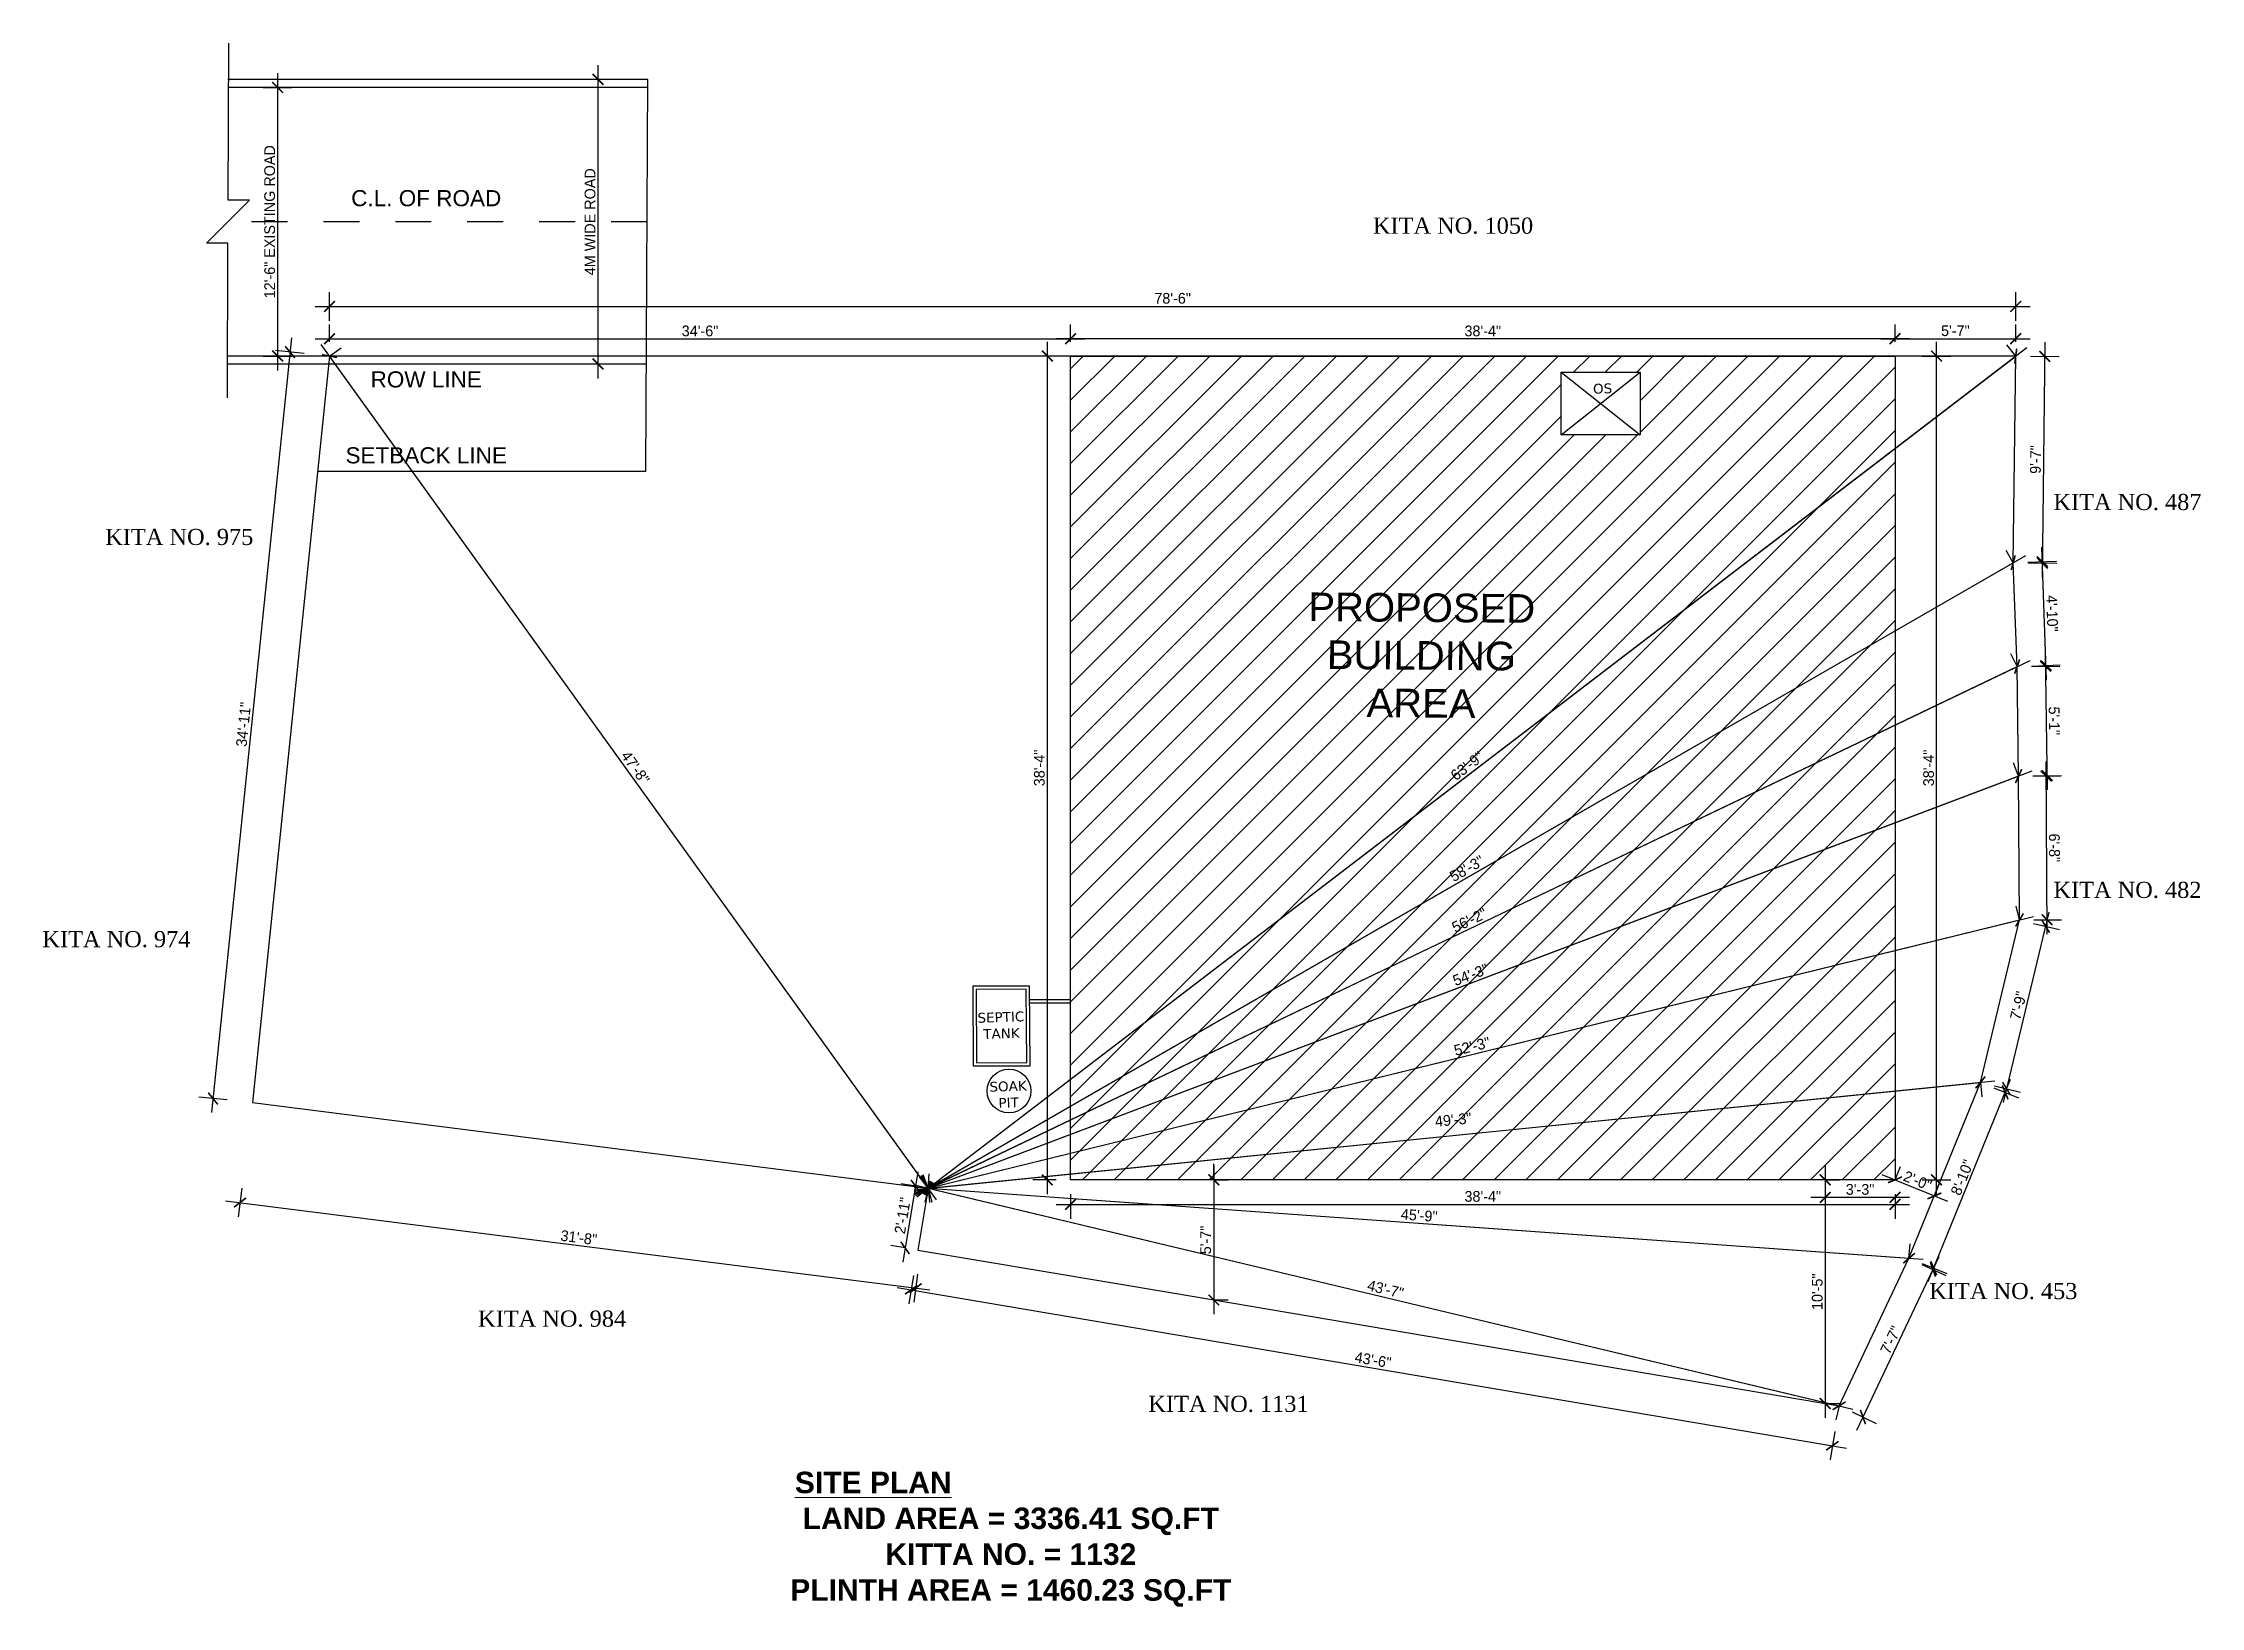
# Model space of a CAD drawing. Header units: inches. Extents: x 1397 to 20304, y -27267 to -746.
# Drawn here: x 8104 to 9309, y -18177 to -17303 of the extents above; entities that cross this region are included whole.
import ezdxf

# ---------------------------------------------------------------- set-up
doc = ezdxf.new("R2010")
doc.units = ezdxf.units.IN
doc.header["$LTSCALE"] = 17
doc.header["$MEASUREMENT"] = 0
doc.linetypes.add('ACAD_ISO02W100', pattern=[15, 12, -3])
doc.linetypes.add('Dash1', pattern=[0.472441, 0.23622, -0.23622])
for name, color, linetype, lineweight in [('25 BOT BAR', 12, 'Continuous', 25), ('OUTLINE', 1, 'Continuous', 25), ('TEXT', 231, 'Continuous', 20), ('Toilet', 7, 'Continuous', 25), ('Wall Plan_.50', 10, 'Continuous', 50)]:
    doc.layers.add(name, color=color, linetype=linetype, lineweight=lineweight)
doc.styles.add('ARCHITECTURE', font='stylu.ttf')
doc.dimstyles.new('8 SCALE', dxfattribs={"dimscale": 0, "dimtxt": 6, "dimasz": 6, "dimexe": 8, "dimexo": 8, "dimgap": 1.25, "dimtad": 1, "dimdec": 0, "dimzin": 3, "dimdsep": 46, "dimlunit": 4, "dimtxsty": 'ARCHITECTURE', "dimblk": 'ARCHTICK', "dimcen": 8, "dimdle": 8, "dimclrd": 5, "dimclre": 5, "dimclrt": 7, "dimadec": 0, "dimazin": 0, "dimtfac": 0.75, "dimtdec": 0, "dimtix": 1, "dimtmove": 2, "dimatfit": 3, "dimldrblk": 'ARCHTICK', "dimfxl": 8, "dimfxlon": 1, "dimtolj": 1, "dimtzin": 0, "dimlwd": -1, "dimlwe": -1, "dimarcsym": 0})

msp = doc.modelspace()

# ---------------------------------------------------------------- texts
at = {"char_height": 9, "attachment_point": 2}
for s, insert in [('{\\fTimes New Roman|b0|i0|c0|p18;KITA NO. 1050}', (8891.3, -17400.9)), ('{\\fTimes New Roman|b0|i0|c0|p18;KITA NO. 487}', (9267.9, -17555.2)), ('{\\fTimes New Roman|b0|i0|c0|p18;KITA NO. 975}', (8180, -17574.7)), ('{\\fTimes New Roman|b0|i0|c0|p18;KITA NO. 482}', (9267.9, -17771.8)), ('{\\fTimes New Roman|b0|i0|c0|p18;KITA NO. 974}', (8144.9, -17799.3)), ('{\\fTimes New Roman|b0|i0|c0|p18;KITA NO. 453}', (9198.6, -17995.8)), ('{\\fTimes New Roman|b0|i0|c0|p18;KITA NO. 984}', (8388.2, -18011.2)), ('{\\fTimes New Roman|b0|i0|c0|p18;KITA NO. 1131}', (8765.9, -18058.8))]:
    msp.add_mtext_dynamic_manual_height_columns(s, width=111.939, gutter_width=50, heights=[0], dxfattribs=dict(at, insert=insert))
at = {"color": 0, "char_height": 5.488, "width": 97.882, "attachment_point": 2, "rotation": 1.9353}
for s, insert in [('{\\fVerdana|b0|i0|c0|p34;OS}', (8974.7, -17493.6)), ('{\\fVerdana|b0|i0|c0|p34;SEPTIC \\PTANK}', (8638.7, -17844.6)), ('{\\fVerdana|b0|i0|c0|p34;SOAK \\PPIT}', (8642.7, -17883.2))]:
    msp.add_mtext(s, dxfattribs=dict(at, insert=insert))
at = {"ltscale": 0.5, "insert": (8873.9, -17610.7), "char_height": 16, "width": 479.512, "attachment_point": 2, "rotation": 359.5417}
msp.add_mtext('{\\fArial|b0|i0|c0|p34;PROPOSED \\PBUILDING\\PAREA}', dxfattribs=at)
at = {"layer": 'TEXT', "insert": (8567.5, -18101.2), "char_height": 12, "width": 402.268, "attachment_point": 2}
msp.add_mtext('{\\fArial|b1|i0|c0|p34;\\LSITE PLAN\\P\\l                                 LAND AREA = 3336.41 SQ.FT\\P                                 KITTA NO. = 1132\\P                                 PLINTH AREA = 1460.23 SQ.FT}', dxfattribs=at)
at = {"layer": 'Wall Plan_.50', "char_height": 9, "attachment_point": 5}
for s, insert, width in [('{\\fArial TUR|b0|i0|c0|p34;\\C7;C.L. OF ROAD}', (8317.9, -17390.1), 112.759), ('{\\fArial TUR|b0|i0|c162|p34;\\C7;ROW\\fArial TUR|b0|i0|c0|p34; LINE}', (8317.9, -17491.3), 76.009), ('{\\fArial TUR|b0|i0|c0|p34;\\C7;SETBACK LINE}', (8317.9, -17533.7), 158.932)]:
    msp.add_mtext(s, dxfattribs=dict(at, insert=insert, width=width))

# ---------------------------------------------------------------- blocks, each defined once
blk = doc.blocks.new('_ArchTick')
at = {"color": 0, "linetype": 'ByBlock', "const_width": 0.15}
blk.add_lwpolyline([(-0.5, -0.5), (0.5, 0.5)], dxfattribs=at)
blk = doc.blocks.new('*D3158')
at = {"layer": 'Defpoints', "color": 0, "transparency": 16777216}
for p in [(9205.5, -17450.5), (8263.9, -17478.2), (9205.5, -17478.2)]:
    blk.add_point(p, dxfattribs=at)
at = {"layer": 'OUTLINE', "color": 5, "transparency": 16777216}
for p, q in [((8263.9, -17458.5), (8263.9, -17442.5)), ((9205.5, -17458.5), (9205.5, -17442.5)), ((8255.9, -17450.5), (9213.5, -17450.5))]:
    blk.add_line(p, q, dxfattribs=at)
at = {"layer": 'OUTLINE', "color": 5, "transparency": 16777216, "xscale": 6, "yscale": 6, "zscale": 6, "rotation": 180}
blk.add_blockref('_ArchTick', (8263.9, -17450.5), dxfattribs=at)
at = {"layer": 'OUTLINE', "color": 5, "transparency": 16777216, "xscale": 6, "yscale": 6, "zscale": 6}
blk.add_blockref('_ArchTick', (9205.5, -17450.5), dxfattribs=at)
at = {"layer": 'OUTLINE', "color": 7, "transparency": 16777216, "insert": (8734.7, -17446), "char_height": 6, "attachment_point": 5, "style": 'ARCHITECTURE'}
blk.add_mtext('\\A1;78\'-6"', dxfattribs=at)
blk = doc.blocks.new('*D3141')
at = {"layer": 'Defpoints', "color": 0, "transparency": 16777216}
for p in [(8677.7, -17478.2), (8664.7, -17938.2), (8677.7, -17938.2)]:
    blk.add_point(p, dxfattribs=at)
at = {"layer": 'OUTLINE', "color": 5, "transparency": 16777216}
for p, q in [((8664.7, -17470.2), (8664.7, -17946.2)), ((8669.7, -17478.2), (8656.7, -17478.2)), ((8669.7, -17938.2), (8656.7, -17938.2))]:
    blk.add_line(p, q, dxfattribs=at)
at = {"layer": 'OUTLINE', "color": 5, "transparency": 16777216, "xscale": 6, "yscale": 6, "zscale": 6}
for p, rotation in [((8664.7, -17478.2), 90), ((8664.7, -17938.2), 270)]:
    blk.add_blockref('_ArchTick', p, dxfattribs=dict(at, rotation=rotation))
at = {"layer": 'OUTLINE', "color": 7, "transparency": 16777216, "insert": (8660.3, -17708.2), "char_height": 6, "attachment_point": 5, "rotation": 90, "style": 'ARCHITECTURE'}
blk.add_mtext('\\A1;38\'-4"', dxfattribs=at)
blk = doc.blocks.new('*D3142')
at = {"layer": 'Defpoints', "color": 0, "transparency": 16777216}
for p in [(8677.7, -17938.2), (9138.1, -17938.2), (9138.1, -17951.9)]:
    blk.add_point(p, dxfattribs=at)
at = {"layer": 'OUTLINE', "color": 5, "transparency": 16777216}
for p, q in [((8669.7, -17951.9), (9146.1, -17951.9)), ((8677.7, -17946.2), (8677.7, -17959.9)), ((9138.1, -17946.2), (9138.1, -17959.9))]:
    blk.add_line(p, q, dxfattribs=at)
at = {"layer": 'OUTLINE', "color": 5, "transparency": 16777216, "xscale": 6, "yscale": 6, "zscale": 6, "rotation": 180}
blk.add_blockref('_ArchTick', (8677.7, -17951.9), dxfattribs=at)
at = {"layer": 'OUTLINE', "color": 5, "transparency": 16777216, "xscale": 6, "yscale": 6, "zscale": 6}
blk.add_blockref('_ArchTick', (9138.1, -17951.9), dxfattribs=at)
at = {"layer": 'OUTLINE', "color": 7, "transparency": 16777216, "insert": (8907.9, -17947.5), "char_height": 6, "attachment_point": 5, "style": 'ARCHITECTURE'}
blk.add_mtext('\\A1;38\'-4"', dxfattribs=at)
blk = doc.blocks.new('*D3143')
at = {"layer": 'Defpoints', "color": 0, "transparency": 16777216}
for p in [(9138.1, -17478.2), (9161.3, -17478.2), (9138.1, -17938.2)]:
    blk.add_point(p, dxfattribs=at)
at = {"layer": 'OUTLINE', "color": 5, "transparency": 16777216}
for p, q in [((9161.3, -17946.2), (9161.3, -17470.2)), ((9153.3, -17478.2), (9169.3, -17478.2)), ((9153.3, -17938.2), (9169.3, -17938.2))]:
    blk.add_line(p, q, dxfattribs=at)
at = {"layer": 'OUTLINE', "color": 5, "transparency": 16777216, "xscale": 6, "yscale": 6, "zscale": 6}
for p, rotation in [((9161.3, -17478.2), 90), ((9161.3, -17938.2), 270)]:
    blk.add_blockref('_ArchTick', p, dxfattribs=dict(at, rotation=rotation))
at = {"layer": 'OUTLINE', "color": 7, "transparency": 16777216, "insert": (9156.9, -17708.2), "char_height": 6, "attachment_point": 5, "rotation": 90, "style": 'ARCHITECTURE'}
blk.add_mtext('\\A1;38\'-4"', dxfattribs=at)
blk = doc.blocks.new('*D3144')
at = {"layer": 'Defpoints', "color": 0, "transparency": 16777216}
for p in [(8677.7, -17468.5), (8677.7, -17478.2), (9138.1, -17478.2)]:
    blk.add_point(p, dxfattribs=at)
at = {"layer": 'OUTLINE', "color": 5, "transparency": 16777216}
for p, q in [((9146.1, -17468.5), (8669.7, -17468.5)), ((8677.7, -17470.2), (8677.7, -17460.5)), ((9138.1, -17470.2), (9138.1, -17460.5))]:
    blk.add_line(p, q, dxfattribs=at)
at = {"layer": 'OUTLINE', "color": 5, "transparency": 16777216, "xscale": 6, "yscale": 6, "zscale": 6, "rotation": 180}
blk.add_blockref('_ArchTick', (8677.7, -17468.5), dxfattribs=at)
at = {"layer": 'OUTLINE', "color": 5, "transparency": 16777216, "xscale": 6, "yscale": 6, "zscale": 6}
blk.add_blockref('_ArchTick', (9138.1, -17468.5), dxfattribs=at)
at = {"layer": 'OUTLINE', "color": 7, "transparency": 16777216, "insert": (8907.9, -17464.2), "char_height": 6, "attachment_point": 5, "style": 'ARCHITECTURE'}
blk.add_mtext('\\A1;38\'-4"', dxfattribs=at)
blk = doc.blocks.new('*D3145')
at = {"layer": 'Defpoints', "color": 0, "transparency": 16777216}
for p in [(9205.5, -17468.5), (9138.1, -17478.2), (9205.5, -17478.2)]:
    blk.add_point(p, dxfattribs=at)
at = {"layer": 'OUTLINE', "color": 5, "transparency": 16777216}
for p, q in [((9130.1, -17468.5), (9213.5, -17468.5)), ((9138.1, -17470.2), (9138.1, -17460.5)), ((9205.5, -17470.2), (9205.5, -17460.5))]:
    blk.add_line(p, q, dxfattribs=at)
at = {"layer": 'OUTLINE', "color": 5, "transparency": 16777216, "xscale": 6, "yscale": 6, "zscale": 6, "rotation": 180}
blk.add_blockref('_ArchTick', (9138.1, -17468.5), dxfattribs=at)
at = {"layer": 'OUTLINE', "color": 5, "transparency": 16777216, "xscale": 6, "yscale": 6, "zscale": 6}
blk.add_blockref('_ArchTick', (9205.5, -17468.5), dxfattribs=at)
at = {"layer": 'OUTLINE', "color": 7, "transparency": 16777216, "insert": (9171.8, -17464.1), "char_height": 6, "attachment_point": 5, "style": 'ARCHITECTURE'}
blk.add_mtext('\\A1;5\'-7"', dxfattribs=at)
blk = doc.blocks.new('*D3159')
at = {"layer": 'Defpoints', "color": 0, "transparency": 16777216}
for p in [(8677.7, -17468.5), (8263.9, -17478.2), (8677.7, -17478.2)]:
    blk.add_point(p, dxfattribs=at)
at = {"layer": 'OUTLINE', "color": 5, "transparency": 16777216}
for p, q in [((8255.9, -17468.5), (8685.7, -17468.5)), ((8263.9, -17470.2), (8263.9, -17460.5)), ((8677.7, -17470.2), (8677.7, -17460.5))]:
    blk.add_line(p, q, dxfattribs=at)
at = {"layer": 'OUTLINE', "color": 5, "transparency": 16777216, "xscale": 6, "yscale": 6, "zscale": 6, "rotation": 180}
blk.add_blockref('_ArchTick', (8263.9, -17468.5), dxfattribs=at)
at = {"layer": 'OUTLINE', "color": 5, "transparency": 16777216, "xscale": 6, "yscale": 6, "zscale": 6}
blk.add_blockref('_ArchTick', (8677.7, -17468.5), dxfattribs=at)
at = {"layer": 'OUTLINE', "color": 7, "transparency": 16777216, "insert": (8470.8, -17464.2), "char_height": 6, "attachment_point": 5, "style": 'ARCHITECTURE'}
blk.add_mtext('\\A1;34\'-6"', dxfattribs=at)
blk = doc.blocks.new('*D3160')
at = {"layer": 'Defpoints', "color": 0, "transparency": 16777216}
for p in [(8263.9, -17478.2), (8263.9, -17478.2), (8598.2, -17942.9)]:
    blk.add_point(p, dxfattribs=at)
at = {"layer": 'OUTLINE', "color": 5, "transparency": 16777216}
for p, q in [((8602.9, -17949.4), (8259.2, -17471.7)), ((8263.9, -17478.2), (8270.4, -17473.6)), ((8598.2, -17942.9), (8604.7, -17938.2))]:
    blk.add_line(p, q, dxfattribs=at)
at = {"layer": 'OUTLINE', "color": 5, "transparency": 16777216, "xscale": 6, "yscale": 6, "zscale": 6}
for p, rotation in [((8263.9, -17478.2), 125.7398794609257), ((8598.2, -17942.9), 305.7398794609257)]:
    blk.add_blockref('_ArchTick', p, dxfattribs=dict(at, rotation=rotation))
at = {"layer": 'OUTLINE', "color": 7, "transparency": 16777216, "insert": (8434.7, -17708), "char_height": 6, "attachment_point": 5, "rotation": 305.7399, "style": 'ARCHITECTURE'}
blk.add_mtext('\\A1;47\'-8"', dxfattribs=at)
blk = doc.blocks.new('*D3161')
at = {"layer": 'Defpoints', "color": 0, "transparency": 16777216}
for p in [(9205.5, -17478.2), (9205.5, -17478.2), (8598.2, -17942.9)]:
    blk.add_point(p, dxfattribs=at)
at = {"layer": 'OUTLINE', "color": 5, "transparency": 16777216}
for p, q in [((8591.9, -17947.7), (9211.8, -17473.4)), ((9205.5, -17478.2), (9200.6, -17471.9)), ((8598.2, -17942.9), (8593.4, -17936.5))]:
    blk.add_line(p, q, dxfattribs=at)
at = {"layer": 'OUTLINE', "color": 5, "transparency": 16777216, "xscale": 6, "yscale": 6, "zscale": 6}
for p, rotation in [((9205.5, -17478.2), 37.42406054625734), ((8598.2, -17942.9), 217.4240605462573)]:
    blk.add_blockref('_ArchTick', p, dxfattribs=dict(at, rotation=rotation))
at = {"layer": 'OUTLINE', "color": 7, "transparency": 16777216, "insert": (8899.2, -17707.1), "char_height": 6, "attachment_point": 5, "rotation": 37.4241, "style": 'ARCHITECTURE'}
blk.add_mtext('\\A1;63\'-9"', dxfattribs=at)
blk = doc.blocks.new('*D3162')
at = {"layer": 'Defpoints', "color": 0, "transparency": 16777216}
for p in [(9204.1, -17593.6), (9204.1, -17593.6), (8598.2, -17942.9)]:
    blk.add_point(p, dxfattribs=at)
at = {"layer": 'OUTLINE', "color": 5, "transparency": 16777216}
for p, q in [((8591.3, -17946.9), (9211.1, -17589.6)), ((9204.1, -17593.6), (9200.1, -17586.7)), ((8598.2, -17942.9), (8594.2, -17936))]:
    blk.add_line(p, q, dxfattribs=at)
at = {"layer": 'OUTLINE', "color": 5, "transparency": 16777216, "xscale": 6, "yscale": 6, "zscale": 6}
for p, rotation in [((9204.1, -17593.6), 29.9628281040073), ((8598.2, -17942.9), 209.9628281040073)]:
    blk.add_blockref('_ArchTick', p, dxfattribs=dict(at, rotation=rotation))
at = {"layer": 'OUTLINE', "color": 7, "transparency": 16777216, "insert": (8899, -17764.4), "char_height": 6, "attachment_point": 5, "rotation": 29.9628, "style": 'ARCHITECTURE'}
blk.add_mtext('\\A1;58\'-3"', dxfattribs=at)
blk = doc.blocks.new('*D3163')
at = {"layer": 'Defpoints', "color": 0, "transparency": 16777216}
for p in [(9206.3, -17651.6), (9206.3, -17651.6), (8598.2, -17942.9)]:
    blk.add_point(p, dxfattribs=at)
at = {"layer": 'OUTLINE', "color": 5, "transparency": 16777216}
for p, q in [((8591, -17946.3), (9213.5, -17648.2)), ((9206.3, -17651.6), (9202.8, -17644.4)), ((8598.2, -17942.9), (8594.8, -17935.7))]:
    blk.add_line(p, q, dxfattribs=at)
at = {"layer": 'OUTLINE', "color": 5, "transparency": 16777216, "xscale": 6, "yscale": 6, "zscale": 6}
for p, rotation in [((9206.3, -17651.6), 25.5953412940383), ((8598.2, -17942.9), 205.5953412940383)]:
    blk.add_blockref('_ArchTick', p, dxfattribs=dict(at, rotation=rotation))
at = {"layer": 'OUTLINE', "color": 7, "transparency": 16777216, "insert": (8900.4, -17793.3), "char_height": 6, "attachment_point": 5, "rotation": 25.5953, "style": 'ARCHITECTURE'}
blk.add_mtext('\\A1;56\'-2"', dxfattribs=at)
blk = doc.blocks.new('*D3164')
at = {"layer": 'Defpoints', "color": 0, "transparency": 16777216}
for p in [(9207.1, -17712.8), (9207.1, -17712.8), (8598.2, -17942.9)]:
    blk.add_point(p, dxfattribs=at)
at = {"layer": 'OUTLINE', "color": 5, "transparency": 16777216}
for p, q in [((8590.8, -17945.7), (9214.6, -17709.9)), ((9207.1, -17712.8), (9204.3, -17705.3)), ((8598.2, -17942.9), (8595.4, -17935.4))]:
    blk.add_line(p, q, dxfattribs=at)
at = {"layer": 'OUTLINE', "color": 5, "transparency": 16777216, "xscale": 6, "yscale": 6, "zscale": 6}
for p, rotation in [((9207.1, -17712.8), 20.7046822510771), ((8598.2, -17942.9), 200.7046822510771)]:
    blk.add_blockref('_ArchTick', p, dxfattribs=dict(at, rotation=rotation))
at = {"layer": 'OUTLINE', "color": 7, "transparency": 16777216, "insert": (8901.1, -17823.7), "char_height": 6, "attachment_point": 5, "rotation": 20.7047, "style": 'ARCHITECTURE'}
blk.add_mtext('\\A1;54\'-3"', dxfattribs=at)
blk = doc.blocks.new('*D3165')
at = {"layer": 'Defpoints', "color": 0, "transparency": 16777216}
for p in [(9207.6, -17793.1), (9207.6, -17793.1), (8598.2, -17942.9)]:
    blk.add_point(p, dxfattribs=at)
at = {"layer": 'OUTLINE', "color": 5, "transparency": 16777216}
for p, q in [((8590.5, -17944.8), (9215.4, -17791.2)), ((9207.6, -17793.1), (9205.7, -17785.3)), ((8598.2, -17942.9), (8600.2, -17950.7))]:
    blk.add_line(p, q, dxfattribs=at)
at = {"layer": 'OUTLINE', "color": 5, "transparency": 16777216, "xscale": 6, "yscale": 6, "zscale": 6}
for p, rotation in [((9207.6, -17793.1), 13.8089202025117), ((8598.2, -17942.9), 193.8089202025117)]:
    blk.add_blockref('_ArchTick', p, dxfattribs=dict(at, rotation=rotation))
at = {"layer": 'OUTLINE', "color": 7, "transparency": 16777216, "insert": (8901.9, -17863.7), "char_height": 6, "attachment_point": 5, "rotation": 13.8089, "style": 'ARCHITECTURE'}
blk.add_mtext('\\A1;52\'-3"', dxfattribs=at)
blk = doc.blocks.new('*D3166')
at = {"layer": 'Defpoints', "color": 0, "transparency": 16777216}
for p in [(9185.8, -17883.8), (9185.8, -17883.8), (8598.2, -17942.9)]:
    blk.add_point(p, dxfattribs=at)
at = {"layer": 'OUTLINE', "color": 5, "transparency": 16777216}
for p, q in [((8590.3, -17943.7), (9193.8, -17883)), ((9185.8, -17883.8), (9186.6, -17891.8)), ((8598.2, -17942.9), (8599, -17950.8))]:
    blk.add_line(p, q, dxfattribs=at)
at = {"layer": 'OUTLINE', "color": 5, "transparency": 16777216, "xscale": 6, "yscale": 6, "zscale": 6}
for p, rotation in [((9185.8, -17883.8), 5.739358290256903), ((8598.2, -17942.9), 185.7393582902569)]:
    blk.add_blockref('_ArchTick', p, dxfattribs=dict(at, rotation=rotation))
at = {"layer": 'OUTLINE', "color": 7, "transparency": 16777216, "insert": (8891.4, -17904.7), "char_height": 6, "attachment_point": 5, "rotation": 5.7394, "style": 'ARCHITECTURE'}
blk.add_mtext('\\A1;49\'-3"', dxfattribs=at)
blk = doc.blocks.new('*D3167')
at = {"layer": 'Defpoints', "color": 0, "transparency": 16777216}
for p in [(8598.2, -17942.9), (9145.9, -17982), (9145.9, -17982)]:
    blk.add_point(p, dxfattribs=at)
at = {"layer": 'OUTLINE', "color": 5, "transparency": 16777216}
for p, q in [((8598.2, -17942.9), (8598.8, -17934.9)), ((8590.3, -17942.3), (9153.9, -17982.5)), ((9145.9, -17982), (9146.5, -17974))]:
    blk.add_line(p, q, dxfattribs=at)
at = {"layer": 'OUTLINE', "color": 5, "transparency": 16777216, "xscale": 6, "yscale": 6, "zscale": 6}
for p, rotation in [((8598.2, -17942.9), 175.9170253960501), ((9145.9, -17982), 355.9170253960501)]:
    blk.add_blockref('_ArchTick', p, dxfattribs=dict(at, rotation=rotation))
at = {"layer": 'OUTLINE', "color": 7, "transparency": 16777216, "insert": (8872.4, -17958.1), "char_height": 6, "attachment_point": 5, "rotation": 355.917, "style": 'ARCHITECTURE'}
blk.add_mtext('\\A1;45\'-9"', dxfattribs=at)
blk = doc.blocks.new('*D3168')
at = {"layer": 'Defpoints', "color": 0, "transparency": 16777216}
for p in [(8598.2, -17942.9), (9106.9, -18064.4), (9106.9, -18064.4)]:
    blk.add_point(p, dxfattribs=at)
at = {"layer": 'OUTLINE', "color": 5, "transparency": 16777216}
for p, q in [((8590.5, -17941), (9114.6, -18066.3)), ((8598.2, -17942.9), (8596.4, -17950.7)), ((9106.9, -18064.4), (9105, -18072.2))]:
    blk.add_line(p, q, dxfattribs=at)
at = {"layer": 'OUTLINE', "color": 5, "transparency": 16777216, "xscale": 6, "yscale": 6, "zscale": 6}
for p, rotation in [((8598.2, -17942.9), 166.5628021424033), ((9106.9, -18064.4), 346.5628021424033)]:
    blk.add_blockref('_ArchTick', p, dxfattribs=dict(at, rotation=rotation))
at = {"layer": 'OUTLINE', "color": 7, "transparency": 16777216, "insert": (8853.6, -17999.3), "char_height": 6, "attachment_point": 5, "rotation": 346.5628, "style": 'ARCHITECTURE'}
blk.add_mtext('\\A1;43\'-7"', dxfattribs=at)
blk = doc.blocks.new('*D3169')
at = {"layer": 'Defpoints', "color": 0, "transparency": 16777216}
for p in [(8598.2, -17942.9), (8585.3, -17976.2), (8592.5, -17977.4)]:
    blk.add_point(p, dxfattribs=at)
at = {"layer": 'OUTLINE', "color": 5, "transparency": 16777216}
for p, q in [((8591.1, -17941.7), (8583.2, -17940.4)), ((8592.4, -17933.8), (8584, -17984.1)), ((8585.3, -17976.2), (8577.4, -17974.9))]:
    blk.add_line(p, q, dxfattribs=at)
at = {"layer": 'OUTLINE', "color": 5, "transparency": 16777216, "xscale": 6, "yscale": 6, "zscale": 6}
for p, rotation in [((8591.1, -17941.7), 80.49455252683555), ((8585.3, -17976.2), 260.4945525268356)]:
    blk.add_blockref('_ArchTick', p, dxfattribs=dict(at, rotation=rotation))
at = {"layer": 'OUTLINE', "color": 7, "transparency": 16777216, "insert": (8583.9, -17958.2), "char_height": 6, "attachment_point": 5, "rotation": 80.4946, "style": 'ARCHITECTURE'}
blk.add_mtext('\\A1;2\'-11"', dxfattribs=at)
blk = doc.blocks.new('*D3170')
at = {"layer": 'Defpoints', "color": 0, "transparency": 16777216}
for p in [(8220.9, -17895.1), (8598.2, -17942.9), (8591.2, -17998.7)]:
    blk.add_point(p, dxfattribs=at)
at = {"layer": 'OUTLINE', "color": 5, "transparency": 16777216}
for p, q in [((8205.9, -17949.9), (8599.1, -17999.7)), ((8214.9, -17942.9), (8212.9, -17958.8)), ((8592.2, -17990.8), (8590.2, -18006.6))]:
    blk.add_line(p, q, dxfattribs=at)
at = {"layer": 'OUTLINE', "color": 5, "transparency": 16777216, "xscale": 6, "yscale": 6, "zscale": 6}
for p, rotation in [((8213.9, -17950.9), 172.7744740016134), ((8591.2, -17998.7), 352.7744740016134)]:
    blk.add_blockref('_ArchTick', p, dxfattribs=dict(at, rotation=rotation))
at = {"layer": 'OUTLINE', "color": 7, "transparency": 16777216, "insert": (8403.1, -17970.5), "char_height": 6, "attachment_point": 5, "rotation": 352.7745, "style": 'ARCHITECTURE'}
blk.add_mtext('\\A1;31\'-8"', dxfattribs=at)
blk = doc.blocks.new('*D3171')
at = {"layer": 'Defpoints', "color": 0, "transparency": 16777216}
for p in [(8263.9, -17478.2), (8198.8, -17892.8), (8220.9, -17895.1)]:
    blk.add_point(p, dxfattribs=at)
at = {"layer": 'OUTLINE', "color": 5, "transparency": 16777216}
for p, q in [((8242.6, -17468), (8198, -17900.7)), ((8249.7, -17476.8), (8233.8, -17475.1)), ((8206.8, -17893.6), (8190.9, -17892))]:
    blk.add_line(p, q, dxfattribs=at)
at = {"layer": 'OUTLINE', "color": 5, "transparency": 16777216, "xscale": 6, "yscale": 6, "zscale": 6}
for p, rotation in [((8241.8, -17476), 84.12042794738267), ((8198.8, -17892.8), 264.1204279473827)]:
    blk.add_blockref('_ArchTick', p, dxfattribs=dict(at, rotation=rotation))
at = {"layer": 'OUTLINE', "color": 7, "transparency": 16777216, "insert": (8215.9, -17683.9), "char_height": 6, "attachment_point": 5, "rotation": 84.1204, "style": 'ARCHITECTURE'}
blk.add_mtext('\\A1;34\'-11"', dxfattribs=at)
blk = doc.blocks.new('*D3150')
at = {"layer": 'Defpoints', "color": 0, "transparency": 16777216}
for p in [(8207.5, -17328.2), (8207, -17478.2), (8234.9, -17478.2)]:
    blk.add_point(p, dxfattribs=at)
at = {"layer": 'OUTLINE', "color": 5, "transparency": 16777216}
for p, q in [((8234.9, -17320.2), (8234.9, -17486.2)), ((8226.9, -17328.2), (8242.9, -17328.2)), ((8226.9, -17478.2), (8242.9, -17478.2))]:
    blk.add_line(p, q, dxfattribs=at)
at = {"layer": 'OUTLINE', "color": 5, "transparency": 16777216, "xscale": 6, "yscale": 6, "zscale": 6}
for p, rotation in [((8234.9, -17328.2), 90), ((8234.9, -17478.2), 270)]:
    blk.add_blockref('_ArchTick', p, dxfattribs=dict(at, rotation=rotation))
at = {"layer": 'OUTLINE', "color": 7, "transparency": 16777216, "insert": (8230.5, -17403.2), "char_height": 6, "attachment_point": 5, "rotation": 90, "style": 'ARCHITECTURE'}
blk.add_mtext('\\A1;12\'-6" EXISTING ROAD', dxfattribs=at)
blk = doc.blocks.new('*D3151')
at = {"layer": 'Defpoints', "color": 0, "transparency": 16777216}
for p in [(8441.6, -17323.7), (8413.8, -17482.7), (8440.8, -17482.7)]:
    blk.add_point(p, dxfattribs=at)
at = {"layer": 'OUTLINE', "color": 5, "transparency": 16777216}
for p, q in [((8421.8, -17323.7), (8405.8, -17323.7)), ((8413.8, -17315.7), (8413.8, -17490.7)), ((8421.8, -17482.7), (8405.8, -17482.7))]:
    blk.add_line(p, q, dxfattribs=at)
at = {"layer": 'OUTLINE', "color": 5, "transparency": 16777216, "xscale": 6, "yscale": 6, "zscale": 6}
for p, rotation in [((8413.8, -17323.7), 90), ((8413.8, -17482.7), 270)]:
    blk.add_blockref('_ArchTick', p, dxfattribs=dict(at, rotation=rotation))
at = {"layer": 'OUTLINE', "color": 7, "transparency": 16777216, "insert": (8409.4, -17403.2), "char_height": 6, "attachment_point": 5, "rotation": 90, "style": 'ARCHITECTURE'}
blk.add_mtext('\\A1;4M WIDE ROAD', dxfattribs=at)
blk = doc.blocks.new('*D3152')
at = {"layer": 'Defpoints', "color": 0, "transparency": 16777216}
for p in [(9204.1, -17593.6), (9220.3, -17593), (9206.3, -17651.6)]:
    blk.add_point(p, dxfattribs=at)
at = {"layer": 'OUTLINE', "color": 5, "transparency": 16777216}
for p, q in [((9222.7, -17659), (9220, -17585)), ((9212.3, -17593.3), (9228.3, -17592.7)), ((9214.5, -17651.3), (9230.4, -17650.7))]:
    blk.add_line(p, q, dxfattribs=at)
at = {"layer": 'OUTLINE', "color": 5, "transparency": 16777216, "xscale": 6, "yscale": 6, "zscale": 6}
for p, rotation in [((9220.3, -17593), 92.10600920899331), ((9222.4, -17651), 272.1060092089933)]:
    blk.add_blockref('_ArchTick', p, dxfattribs=dict(at, rotation=rotation))
at = {"layer": 'OUTLINE', "color": 7, "transparency": 16777216, "insert": (9225.8, -17621.9), "char_height": 6, "attachment_point": 5, "rotation": 272.106, "style": 'ARCHITECTURE'}
blk.add_mtext('\\A1;4\'-10"', dxfattribs=at)
blk = doc.blocks.new('*D3153')
at = {"layer": 'Defpoints', "color": 0, "transparency": 16777216}
for p in [(9206.3, -17651.6), (9222.2, -17651.4), (9207.1, -17712.8)]:
    blk.add_point(p, dxfattribs=at)
at = {"layer": 'OUTLINE', "color": 5, "transparency": 16777216}
for p, q in [((9214.3, -17651.5), (9230.2, -17651.3)), ((9223.2, -17720.5), (9222.1, -17643.4)), ((9215.1, -17712.6), (9231.1, -17712.4))]:
    blk.add_line(p, q, dxfattribs=at)
at = {"layer": 'OUTLINE', "color": 5, "transparency": 16777216, "xscale": 6, "yscale": 6, "zscale": 6}
for p, rotation in [((9222.2, -17651.4), 90.79564873130437), ((9223.1, -17712.5), 270.7956487313044)]:
    blk.add_blockref('_ArchTick', p, dxfattribs=dict(at, rotation=rotation))
at = {"layer": 'OUTLINE', "color": 7, "transparency": 16777216, "insert": (9227, -17681.9), "char_height": 6, "attachment_point": 5, "rotation": 270.7956, "style": 'ARCHITECTURE'}
blk.add_mtext('\\A1;5\'-1"', dxfattribs=at)
blk = doc.blocks.new('*D3154')
at = {"layer": 'Defpoints', "color": 0, "transparency": 16777216}
for p in [(9207.1, -17712.8), (9222.5, -17712.7), (9207.6, -17793.1)]:
    blk.add_point(p, dxfattribs=at)
at = {"layer": 'OUTLINE', "color": 5, "transparency": 16777216}
for p, q in [((9223.1, -17801), (9222.5, -17704.7)), ((9215.1, -17712.7), (9230.5, -17712.6)), ((9215.6, -17793.1), (9231, -17793))]:
    blk.add_line(p, q, dxfattribs=at)
at = {"layer": 'OUTLINE', "color": 5, "transparency": 16777216, "xscale": 6, "yscale": 6, "zscale": 6}
for p, rotation in [((9222.5, -17712.7), 90.34103641696842), ((9223, -17793), 270.3410364169684)]:
    blk.add_blockref('_ArchTick', p, dxfattribs=dict(at, rotation=rotation))
at = {"layer": 'OUTLINE', "color": 7, "transparency": 16777216, "insert": (9227.1, -17752.8), "char_height": 6, "attachment_point": 5, "rotation": 270.341, "style": 'ARCHITECTURE'}
blk.add_mtext('\\A1;6\'-8"', dxfattribs=at)
blk = doc.blocks.new('*D3155')
at = {"layer": 'Defpoints', "color": 0, "transparency": 16777216}
for p in [(9207.6, -17793.1), (9222.2, -17796.6), (9185.8, -17883.8)]:
    blk.add_point(p, dxfattribs=at)
at = {"layer": 'OUTLINE', "color": 5, "transparency": 16777216}
for p, q in [((9198.6, -17895.1), (9224.1, -17788.8)), ((9215.4, -17795), (9230, -17798.5)), ((9193.6, -17885.7), (9208.2, -17889.2))]:
    blk.add_line(p, q, dxfattribs=at)
at = {"layer": 'OUTLINE', "color": 5, "transparency": 16777216, "xscale": 6, "yscale": 6, "zscale": 6}
for p, rotation in [((9222.2, -17796.6), 76.5000800018963), ((9200.4, -17887.3), 256.5000800018963)]:
    blk.add_blockref('_ArchTick', p, dxfattribs=dict(at, rotation=rotation))
at = {"layer": 'OUTLINE', "color": 7, "transparency": 16777216, "insert": (9207, -17840.9), "char_height": 6, "attachment_point": 5, "rotation": 76.5001, "style": 'ARCHITECTURE'}
blk.add_mtext('\\A1;7\'-9"', dxfattribs=at)
blk = doc.blocks.new('*D3156')
at = {"layer": 'Defpoints', "color": 0, "transparency": 16777216}
for p in [(9185.8, -17883.8), (9199.6, -17889.4), (9145.9, -17982)]:
    blk.add_point(p, dxfattribs=at)
at = {"layer": 'OUTLINE', "color": 5, "transparency": 16777216}
for p, q in [((9156.7, -17995), (9202.6, -17882)), ((9193.2, -17886.8), (9207, -17892.4)), ((9153.3, -17985), (9167.1, -17990.6))]:
    blk.add_line(p, q, dxfattribs=at)
at = {"layer": 'OUTLINE', "color": 5, "transparency": 16777216, "xscale": 6, "yscale": 6, "zscale": 6}
for p, rotation in [((9199.6, -17889.4), 67.86620651613339), ((9159.7, -17987.6), 247.8662065161334)]:
    blk.add_blockref('_ArchTick', p, dxfattribs=dict(at, rotation=rotation))
at = {"layer": 'OUTLINE', "color": 7, "transparency": 16777216, "insert": (9175.6, -17936.9), "char_height": 6, "attachment_point": 5, "rotation": 67.8662, "style": 'ARCHITECTURE'}
blk.add_mtext('\\A1;8\'-10"', dxfattribs=at)
blk = doc.blocks.new('*D3157')
at = {"layer": 'Defpoints', "color": 0, "transparency": 16777216}
for p in [(9145.9, -17982), (9159.3, -17988.3), (9106.9, -18064.4)]:
    blk.add_point(p, dxfattribs=at)
at = {"layer": 'OUTLINE', "color": 5, "transparency": 16777216}
for p, q in [((9116.8, -18078), (9162.7, -17981.1)), ((9153.1, -17985.4), (9166.5, -17991.7)), ((9114.1, -18067.8), (9127.5, -18074.2))]:
    blk.add_line(p, q, dxfattribs=at)
at = {"layer": 'OUTLINE', "color": 5, "transparency": 16777216, "xscale": 6, "yscale": 6, "zscale": 6}
for p, rotation in [((9159.3, -17988.3), 64.6549877127535), ((9120.2, -18070.7), 244.6549877127535)]:
    blk.add_blockref('_ArchTick', p, dxfattribs=dict(at, rotation=rotation))
at = {"layer": 'OUTLINE', "color": 7, "transparency": 16777216, "insert": (9135.7, -18027.6), "char_height": 6, "attachment_point": 5, "rotation": 64.655, "style": 'ARCHITECTURE'}
blk.add_mtext('\\A1;7\'-7"', dxfattribs=at)
blk = doc.blocks.new('*D3139')
at = {"layer": 'Defpoints', "color": 0, "transparency": 16777216}
for p in [(9205.5, -17478.2), (9204.1, -17593.6), (9220.4, -17593.8)]:
    blk.add_point(p, dxfattribs=at)
at = {"layer": 'OUTLINE', "color": 5, "transparency": 16777216}
for p, q in [((9221.8, -17470.4), (9220.3, -17601.8)), ((9213.7, -17478.3), (9229.7, -17478.5)), ((9212.4, -17593.7), (9228.4, -17593.9))]:
    blk.add_line(p, q, dxfattribs=at)
at = {"layer": 'OUTLINE', "color": 5, "transparency": 16777216, "xscale": 6, "yscale": 6, "zscale": 6}
for p, rotation in [((9221.7, -17478.4), 89.34296870239271), ((9220.4, -17593.8), 269.3429687023927)]:
    blk.add_blockref('_ArchTick', p, dxfattribs=dict(at, rotation=rotation))
at = {"layer": 'OUTLINE', "color": 7, "transparency": 16777216, "insert": (9216.6, -17536), "char_height": 6, "attachment_point": 5, "rotation": 89.343, "style": 'ARCHITECTURE'}
blk.add_mtext('\\A1;9\'-7"', dxfattribs=at)
blk = doc.blocks.new('*D3140')
at = {"layer": 'Defpoints', "color": 0, "transparency": 16777216}
for p in [(8592.5, -17977.4), (9106.9, -18064.4), (9103.1, -18086.7)]:
    blk.add_point(p, dxfattribs=at)
at = {"layer": 'OUTLINE', "color": 5, "transparency": 16777216}
for p, q in [((8580.8, -17998.3), (9111, -18088)), ((8590, -17991.7), (8587.4, -18007.5)), ((9104.4, -18078.8), (9101.8, -18094.5))]:
    blk.add_line(p, q, dxfattribs=at)
at = {"layer": 'OUTLINE', "color": 5, "transparency": 16777216, "xscale": 6, "yscale": 6, "zscale": 6}
for p, rotation in [((8588.7, -17999.6), 170.3981090450754), ((9103.1, -18086.7), 350.3981090450754)]:
    blk.add_blockref('_ArchTick', p, dxfattribs=dict(at, rotation=rotation))
at = {"layer": 'OUTLINE', "color": 7, "transparency": 16777216, "insert": (8846.6, -18038.8), "char_height": 6, "attachment_point": 5, "rotation": 350.3981, "style": 'ARCHITECTURE'}
blk.add_mtext('\\A1;43\'-6"', dxfattribs=at)
blk = doc.blocks.new('*D3146')
at = {"layer": 'Defpoints', "color": 0, "transparency": 16777216}
for p in [(9138.1, -17938.2), (9160.1, -17947.2), (9160.1, -17947.2)]:
    blk.add_point(p, dxfattribs=at)
at = {"layer": 'OUTLINE', "color": 5, "transparency": 16777216}
for p, q in [((9130.7, -17935.2), (9167.5, -17950.2)), ((9138.1, -17938.2), (9141.1, -17930.8)), ((9160.1, -17947.2), (9163.1, -17939.7))]:
    blk.add_line(p, q, dxfattribs=at)
at = {"layer": 'OUTLINE', "color": 5, "transparency": 16777216, "xscale": 6, "yscale": 6, "zscale": 6}
for p, rotation in [((9138.1, -17938.2), 157.866206516134), ((9160.1, -17947.2), 337.866206516134)]:
    blk.add_blockref('_ArchTick', p, dxfattribs=dict(at, rotation=rotation))
at = {"layer": 'OUTLINE', "color": 7, "transparency": 16777216, "insert": (9150.7, -17938.7), "char_height": 6, "attachment_point": 5, "rotation": 337.8662, "style": 'ARCHITECTURE'}
blk.add_mtext('\\A1;2\'-0"', dxfattribs=at)
blk = doc.blocks.new('*D3147')
at = {"layer": 'Defpoints', "color": 0, "transparency": 16777216}
for p in [(9099.1, -17938.2), (9138.1, -17938.2), (9099.1, -17948)]:
    blk.add_point(p, dxfattribs=at)
at = {"layer": 'OUTLINE', "color": 5, "transparency": 16777216}
for p, q in [((9146.1, -17948), (9091.1, -17948)), ((9099.1, -17946.2), (9099.1, -17956)), ((9138.1, -17946.2), (9138.1, -17956))]:
    blk.add_line(p, q, dxfattribs=at)
at = {"layer": 'OUTLINE', "color": 5, "transparency": 16777216, "xscale": 6, "yscale": 6, "zscale": 6, "rotation": 180}
blk.add_blockref('_ArchTick', (9099.1, -17948), dxfattribs=at)
at = {"layer": 'OUTLINE', "color": 5, "transparency": 16777216, "xscale": 6, "yscale": 6, "zscale": 6}
blk.add_blockref('_ArchTick', (9138.1, -17948), dxfattribs=at)
at = {"layer": 'OUTLINE', "color": 7, "transparency": 16777216, "insert": (9118.6, -17943.6), "char_height": 6, "attachment_point": 5, "style": 'ARCHITECTURE'}
blk.add_mtext('\\A1;3\'-3"', dxfattribs=at)
blk = doc.blocks.new('*D3148')
at = {"layer": 'Defpoints', "color": 0, "transparency": 16777216}
for p in [(9099.1, -17938.2), (9099.1, -18063.1), (9099.1, -18063.1)]:
    blk.add_point(p, dxfattribs=at)
at = {"layer": 'OUTLINE', "color": 5, "transparency": 16777216}
for p, q in [((9099.1, -17930.2), (9099.1, -18071.1)), ((9099.1, -17938.2), (9107.1, -17938.2)), ((9099.1, -18063.1), (9107.1, -18063.1))]:
    blk.add_line(p, q, dxfattribs=at)
at = {"layer": 'OUTLINE', "color": 5, "transparency": 16777216, "xscale": 6, "yscale": 6, "zscale": 6}
for p, rotation in [((9099.1, -17938.2), 90), ((9099.1, -18063.1), 270)]:
    blk.add_blockref('_ArchTick', p, dxfattribs=dict(at, rotation=rotation))
at = {"layer": 'OUTLINE', "color": 7, "transparency": 16777216, "insert": (9094.7, -18000.7), "char_height": 6, "attachment_point": 5, "rotation": 90, "style": 'ARCHITECTURE'}
blk.add_mtext('\\A1;10\'-5"', dxfattribs=at)
blk = doc.blocks.new('*D3178')
at = {"layer": '25 BOT BAR', "color": 5, "transparency": 16777216}
for p, q in [((8757.7, -17930.2), (8757.7, -18013.3)), ((8757.7, -17938.2), (8765.7, -17938.2)), ((8757.7, -18005.3), (8765.7, -18005.3))]:
    blk.add_line(p, q, dxfattribs=at)
at = {"layer": 'Defpoints', "color": 0, "transparency": 16777216}
for p in [(8757.7, -17938.2), (8757.7, -18005.3), (8757.7, -18005.3)]:
    blk.add_point(p, dxfattribs=at)
at = {"layer": '25 BOT BAR', "color": 5, "transparency": 16777216, "xscale": 6, "yscale": 6, "zscale": 6}
for p, rotation in [((8757.7, -17938.2), 90), ((8757.7, -18005.3), 270)]:
    blk.add_blockref('_ArchTick', p, dxfattribs=dict(at, rotation=rotation))
at = {"layer": '25 BOT BAR', "color": 7, "transparency": 16777216, "insert": (8753.2, -17971.8), "char_height": 6, "attachment_point": 5, "rotation": 90, "style": 'ARCHITECTURE'}
blk.add_mtext('\\A1;5\'-7"', dxfattribs=at)

# ---------------------------------------------------------------- dimensions: what is measured, and where the dimension line sits
at = {"layer": '25 BOT BAR'}
dim = msp.add_linear_dim(base=(8757.7, -18005.3), p1=(8757.7, -17938.2), p2=(8757.7, -18005.3), angle=90, dimstyle='8 SCALE', override={"dimscale": 1}, dxfattribs=at)
dim.commit()
dim.dimension.update_dxf_attribs({"geometry": '*D3178', "text_midpoint": (8753.2, -17971.8)})
at = {"layer": 'OUTLINE'}
for base, p1, p2, text, picture, middle in [((8234.9, -17478.2), (8207.5, -17328.2), (8207, -17478.2), '12\'-6" EXISTING ROAD', '*D3150', (8230.5, -17403.2)), ((8413.8, -17482.7), (8441.6, -17323.7), (8440.8, -17482.7), '4M WIDE ROAD', '*D3151', (8409.4, -17403.2))]:
    dim = msp.add_linear_dim(base=base, p1=p1, p2=p2, angle=90, text=text, dimstyle='8 SCALE', override={"dimscale": 1}, dxfattribs=at)
    dim.commit()
    dim.dimension.update_dxf_attribs({"geometry": picture, "text_midpoint": middle})
for base, p1, p2, picture, middle in [((9205.5, -17450.5), (8263.9, -17478.2), (9205.5, -17478.2), '*D3158', (8734.7, -17446)), ((8677.7, -17468.5), (8263.9, -17478.2), (8677.7, -17478.2), '*D3159', (8470.8, -17464.2)), ((8677.7, -17468.5), (9138.1, -17478.2), (8677.7, -17478.2), '*D3144', (8907.9, -17464.2)), ((9205.5, -17468.5), (9138.1, -17478.2), (9205.5, -17478.2), '*D3145', (9171.8, -17464.1)), ((9138.1, -17951.9), (8677.7, -17938.2), (9138.1, -17938.2), '*D3142', (8907.9, -17947.5)), ((9099.1, -17948), (9138.1, -17938.2), (9099.1, -17938.2), '*D3147', (9118.6, -17943.6))]:
    dim = msp.add_linear_dim(base=base, p1=p1, p2=p2, dimstyle='8 SCALE', override={"dimscale": 1}, dxfattribs=at)
    dim.commit()
    dim.dimension.update_dxf_attribs({"geometry": picture, "text_midpoint": middle})
for p1, p2, distance, picture, middle in [((8263.9, -17478.2), (8220.9, -17895.1), -22.2, '*D3171', (8215.9, -17683.9)), ((9205.5, -17478.2), (9204.1, -17593.6), 16.2, '*D3139', (9216.6, -17536)), ((8598.2, -17942.9), (8263.9, -17478.2), 0, '*D3160', (8434.7, -17708)), ((8598.2, -17942.9), (9205.5, -17478.2), 0, '*D3161', (8899.2, -17707.1)), ((8598.2, -17942.9), (9204.1, -17593.6), 0, '*D3162', (8899, -17764.4)), ((9206.3, -17651.6), (9204.1, -17593.6), -16.2, '*D3152', (9225.8, -17621.9)), ((8598.2, -17942.9), (9206.3, -17651.6), 0, '*D3163', (8900.4, -17793.3)), ((9207.1, -17712.8), (9206.3, -17651.6), -15.9, '*D3153', (9227, -17681.9)), ((8598.2, -17942.9), (9207.1, -17712.8), 0, '*D3164', (8901.1, -17823.7)), ((9207.6, -17793.1), (9207.1, -17712.8), -15.4, '*D3154', (9227.1, -17752.8)), ((8598.2455, -17942.8868), (9207.6007, -17793.1142), 0, '*D3165', (8901.8778, -17863.7475)), ((9185.8, -17883.8), (9207.6, -17793.1), -15, '*D3155', (9207, -17840.9)), ((9145.9, -17982), (9185.8, -17883.8), -14.9, '*D3156', (9175.6, -17936.9)), ((8220.9, -17895.1), (8598.2, -17942.9), -56.3, '*D3170', (8403.1, -17970.5)), ((8598.2, -17942.9), (8592.5, -17977.4), -7.3, '*D3169', (8583.9, -17958.2)), ((8598.2, -17942.9), (9145.9, -17982), 0, '*D3167', (8872.4, -17958.1)), ((8598.2, -17942.9), (9106.9, -18064.4), 0, '*D3168', (8853.6, -17999.3)), ((9138.1, -17938.2), (9160.1, -17947.2), 0, '*D3146', (9150.7, -17938.7)), ((8592.5, -17977.4), (9106.9, -18064.4), -22.6, '*D3140', (8846.6, -18038.8)), ((9106.9, -18064.4), (9145.9, -17982), -14.8, '*D3157', (9135.7, -18027.6))]:
    dim = msp.add_aligned_dim(p1=p1, p2=p2, distance=distance, dimstyle='8 SCALE', override={"dimscale": 1}, dxfattribs=at)
    dim.commit()
    dim.dimension.update_dxf_attribs({"geometry": picture, "text_midpoint": middle})
for base, p1, p2, picture, middle in [((8664.7, -17938.2), (8677.7, -17478.2), (8677.7, -17938.2), '*D3141', (8660.3, -17708.2)), ((9161.3, -17478.2), (9138.1, -17938.2), (9138.1, -17478.2), '*D3143', (9156.9, -17708.2)), ((9099.1, -18063.1), (9099.1, -17938.2), (9099.1, -18063.1), '*D3148', (9094.7, -18000.7))]:
    dim = msp.add_linear_dim(base=base, p1=p1, p2=p2, angle=90, dimstyle='8 SCALE', override={"dimscale": 1}, dxfattribs=at)
    dim.commit()
    dim.dimension.update_dxf_attribs({"geometry": picture, "text_midpoint": middle})
dim = msp.add_linear_dim(base=(9185.8, -17883.8), p1=(8598.2, -17942.9), p2=(9185.8, -17883.8), angle=5.7394, dimstyle='8 SCALE', override={"dimscale": 1}, dxfattribs=at)
dim.commit()
dim.dimension.update_dxf_attribs({"geometry": '*D3166', "text_midpoint": (8891.4, -17904.7), "dimtype": 161})

# ---------------------------------------------------------------- hatches: boundary and pattern name
at = {"layer": 'OUTLINE'}
h = msp.add_hatch(dxfattribs=at)
h.set_pattern_fill('ANSI31', color=256, scale=100)
h.paths.add_polyline_path([(9138.1, -17529.8), (8677.7, -17882.1), (8677.7, -17897.1), (9138.1, -17631.7)])
h.paths.add_polyline_path([(9138.1, -17684.3), (9138.1, -17631.7), (8677.7, -17897.1), (8677.7, -17904.8)])
h.paths.add_polyline_path([(9138.1, -17684.3), (8677.7, -17904.8), (8677.7, -17912.9), (9138.1, -17738.8)])
h.paths.add_polyline_path([(9138.1, -17738.8), (8677.7, -17912.9), (8677.7, -17923.4), (9138.1, -17810.2)])
h.paths.add_polyline_path([(9138.1, -17810.2), (8677.7, -17923.4), (8677.7, -17934.9), (9138.1, -17888.6)])
h.paths.add_polyline_path([(9138.1, -17888.6), (8677.7, -17934.9), (8677.7, -17938.2), (9138.1, -17938.2)])
h.paths.add_polyline_path([(8892.2, -17721), (8914.3, -17704.1), (8905.9, -17693.1), (8883.8, -17710)], flags=24)
h.paths.add_polyline_path([(8805.6, -17688.8), (8940.3, -17689.9), (8941, -17603.3), (8806.3, -17602.2)], flags=24)
h.paths.add_polyline_path([(8890.2, -17777.4), (8914.3, -17763.5), (8907.4, -17751.4), (8883.3, -17765.3)], flags=24)
h.paths.add_polyline_path([(8890.6, -17805.5), (8915.7, -17793.5), (8909.7, -17781), (8884.6, -17793)], flags=24)
h.paths.add_polyline_path([(8890.4, -17835.1), (8916.4, -17825.2), (8911.5, -17812.2), (8885.5, -17822.1)], flags=24)
h.paths.add_polyline_path([(8889.9, -17873.7), (8916.9, -17867.1), (8913.6, -17853.6), (8886.5, -17860.2)], flags=24)
h.paths.add_polyline_path([(8878.3, -17912.9), (8906, -17910.1), (8904.6, -17896.3), (8876.9, -17899.1)], flags=24)
h.paths.add_polyline_path([(8951.7, -17522.2), (8951.7, -17487.2), (8995.7, -17487.2), (8995.7, -17522.2)])
h.paths.add_polyline_path([(9138.1, -17529.8), (9138.1, -17478.2), (8677.7, -17478.2), (8677.7, -17882.1)])

# ---------------------------------------------------------------- linework, layer by layer
for p, q in [((8440.6, -17542.7), (8441.6, -17323.7)), ((8441.6, -17328.2), (8207.5, -17328.2))]:
    msp.add_line(p, q)
at = {"color": 4, "ltscale": 5}
for p, q in [((8654.9, -17837.6), (8677.7, -17837.6)), ((8654.9, -17839.4), (8677.7, -17839.4))]:
    msp.add_line(p, q, dxfattribs=at)
at = {"linetype": 'ACAD_ISO02W100', "ltscale": 5}
for points in [[(8441.6, -17323.7), (8207.2, -17323.7)], [(8440.8, -17482.7), (8207.2, -17482.7)]]:
    msp.add_lwpolyline(points, dxfattribs=at)
at = {"linetype": 'Dash1', "ltscale": 5}
msp.add_lwpolyline([(8441.2, -17403.2), (8207.2, -17403.2)], dxfattribs=at)
for points in [[(8440.9, -17478.2), (8207, -17478.2)], [(8440.6, -17542.7), (8257.2, -17542.7)]]:
    msp.add_lwpolyline(points)
at = {"color": 4, "ltscale": 5}
for points in [[(8655.1, -17874.5), (8654.8, -17830), (8623.1, -17830.1), (8623.4, -17874.6)], [(8653.3, -17872.7), (8653, -17831.8), (8625, -17832), (8625.2, -17872.8)]]:
    msp.add_lwpolyline(points, close=True, dxfattribs=at)
msp.add_circle((8643.3, -17888.6), 12.2, dxfattribs=at)
at = {"layer": '25 BOT BAR'}
for p, q in [((8951.7, -17487.2), (8995.7, -17522.2)), ((8951.7, -17522.2), (8995.7, -17487.2)), ((8757.7, -17938.2), (8757.7, -17929.2))]:
    msp.add_line(p, q, dxfattribs=at)
msp.add_lwpolyline([(8951.7, -17522.2), (8951.7, -17487.2), (8995.7, -17487.2), (8995.7, -17522.2)], close=True, dxfattribs=at)
at = {"layer": 'OUTLINE'}
msp.add_lwpolyline([(9138.1, -17938.2), (8677.7, -17938.2), (8677.7, -17478.2), (9138.1, -17478.2)], close=True, dxfattribs=at)
at = {"layer": 'Toilet'}
for p, q in [((8207.3, -17391.2), (8207.6, -17303.5)), ((8195.2, -17415.2), (8219.2, -17391.2)), ((8219.2, -17391.2), (8207.3, -17391.2)), ((8207.2, -17415.2), (8195.2, -17415.2)), ((8206.9, -17501.5), (8207.2, -17415.2)), ((8263.9, -17478.2), (8220.9, -17895.1)), ((8734.7, -17478.2), (8263.9, -17478.2)), ((8598.2, -17942.9), (8263.9, -17478.2)), ((8598.2, -17942.9), (9205.5, -17478.2)), ((9205.5, -17478.2), (8734.7, -17478.2)), ((9204.1, -17593.6), (9205.5, -17478.2)), ((8598.2, -17942.9), (9204.1, -17593.6)), ((9206.3, -17651.6), (9204.1, -17593.6)), ((8598.2, -17942.9), (9206.3, -17651.6)), ((9207.1, -17712.8), (9206.3, -17651.6)), ((8598.2, -17942.9), (9207.1, -17712.8)), ((9207.6, -17793.1), (9207.1, -17712.8)), ((8598.2, -17942.9), (9207.6, -17793.1)), ((9185.8, -17883.8), (9207.6, -17793.1)), ((8598.2, -17942.9), (9185.8, -17883.8)), ((9145.9, -17982), (9185.8, -17883.8)), ((8220.9, -17895.1), (8598.2, -17942.9)), ((8598.2, -17942.9), (8592.5, -17977.4)), ((8598.2, -17942.9), (9106.9, -18064.4)), ((8598.2, -17942.9), (9145.9, -17982)), ((8592.5, -17977.4), (8734.7, -18001.4)), ((9106.9, -18064.4), (9145.9, -17982)), ((8734.7, -18001.4), (9106.9, -18064.4))]:
    msp.add_line(p, q, dxfattribs=at)

msp.set_redraw_order([(e.dxf.handle, doc.entitydb.next_handle()) for e in msp.query("TEXT MTEXT ATTDEF DIMENSION ARC_DIMENSION")])  # texts and dimensions are drawn at this point

doc.saveas('drawing.dxf')
